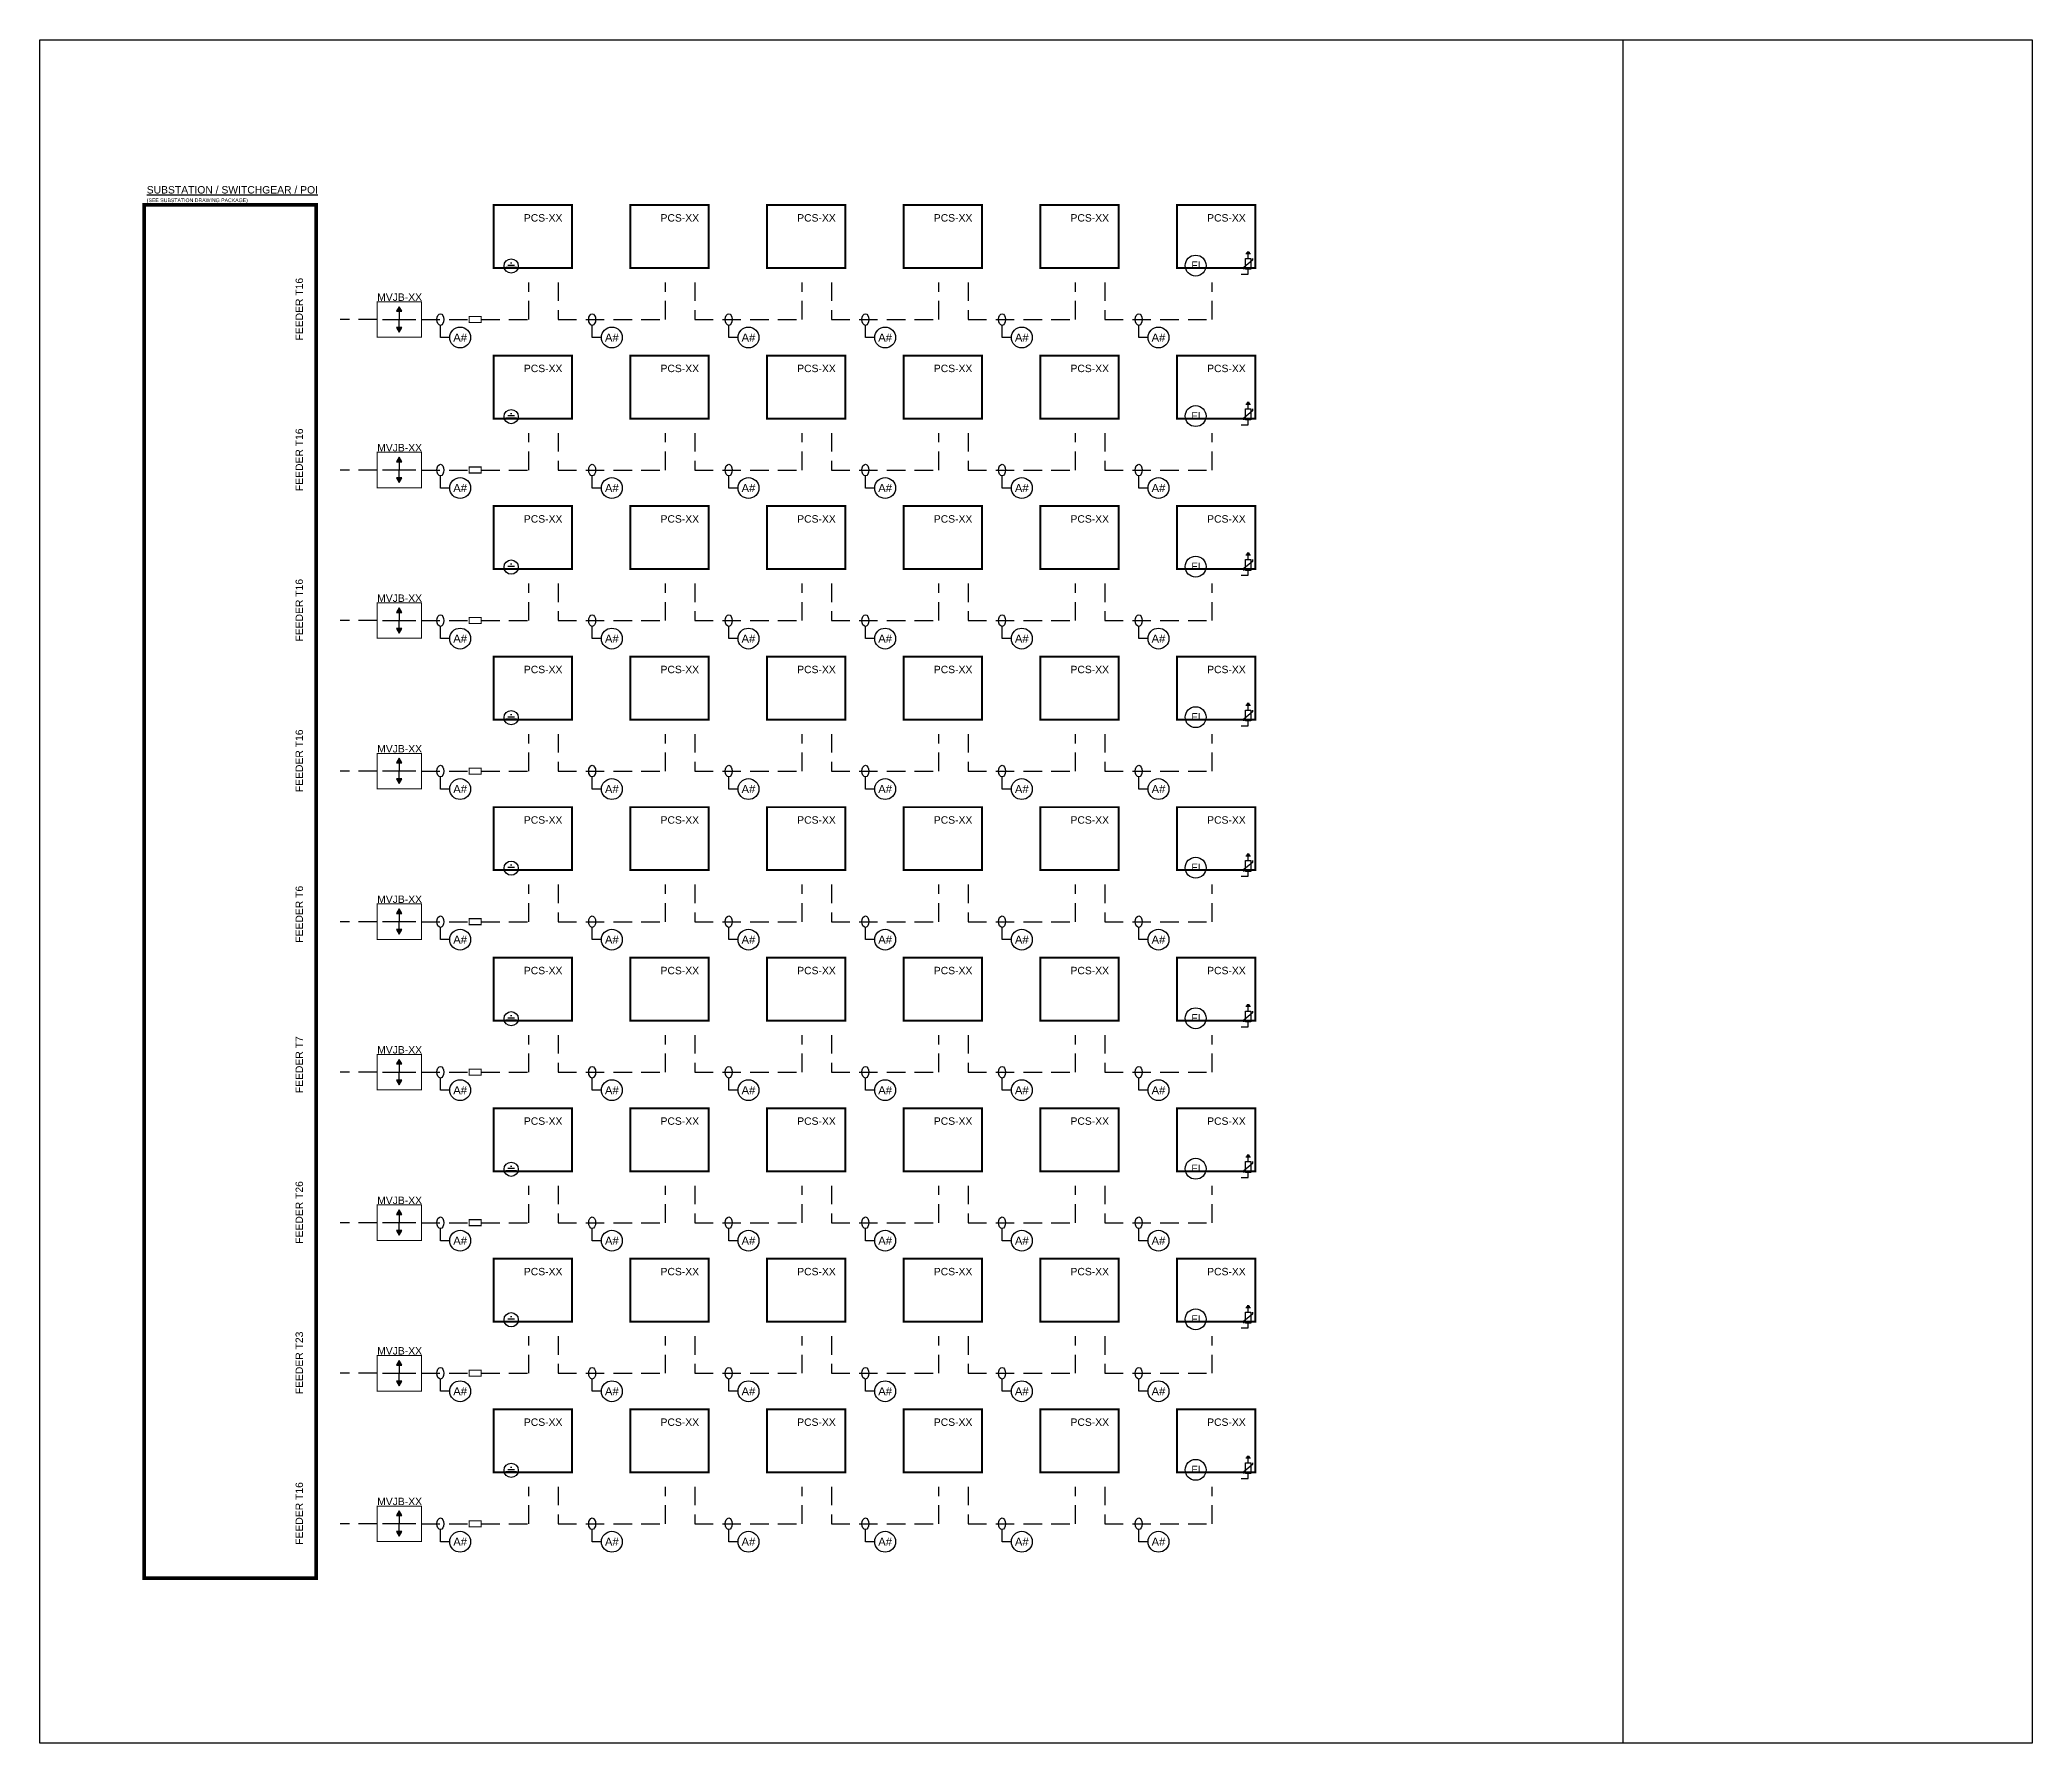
# Model space of a CAD drawing. Header units: feet. Extents: x -17.9 to 68.3, y -75.5 to 2.6.
# Drawn here: x 14.5 to 41.4, y -75.5 to -52.49 of the extents above; entities that cross this region are included whole.
import ezdxf
from ezdxf.enums import TextEntityAlignment as Align

# ---------------------------------------------------------------- set-up
doc = ezdxf.new("R2010")
doc.units = ezdxf.units.FT
doc.header["$MEASUREMENT"] = 0
for name, pattern in [('HIDDEN', [0.375, 0.25, -0.125]), ('PHANTOM', [2.5, 1.25, -0.25, 0.25, -0.25, 0.25, -0.25]), ('PHANTOM2', [1.25, 0.625, -0.125, 0.125, -0.125, 0.125, -0.125])]:
    doc.linetypes.add(name, pattern=pattern)
for name, color, linetype in [('E-1LIN', 4, 'Continuous'), ('E-1LIN-CABL-UG', 4, 'HIDDEN'), ('E-1LIN-EQPM-ENCL', 7, 'PHANTOM2'), ('E-HVMV-EQUP', 91, 'Continuous'), ('E-TXT', 7, 'Continuous'), ('G-ANNO-TEXT', 1, 'Continuous')]:
    doc.layers.add(name, color=color, linetype=linetype)
doc.styles.add('NEI-A', font='arial.ttf')

msp = doc.modelspace()

# ---------------------------------------------------------------- texts
at = {"layer": 'G-ANNO-TEXT', "insert": (15.939, -54.467), "char_height": 0.1, "width": 2.30148, "attachment_point": 1, "style": 'NEI-A'}
msp.add_mtext('{\\LSUBSTATION / SWITCHGEAR / POI\\P\\H0.5x;\\l(SEE SUBSTATION DRAWING PACKAGE)}', dxfattribs=at)
at = {"layer": 'G-ANNO-TEXT', "char_height": 0.1, "attachment_point": 1, "style": 'NEI-A'}
for s, width, insert in [('PCS-XX', 0.52024, (21.033, -54.846)), ('PCS-XX', 0.52024, (22.879, -54.846)), ('PCS-XX', 0.52024, (24.725, -54.846)), ('PCS-XX', 0.52024, (26.57, -54.846)), ('PCS-XX', 0.52024, (28.416, -54.846)), ('PCS-XX', 0.52024, (30.262, -54.846)), ('MVJB-XX', 0.60557, (19.052, -55.917)), ('PCS-XX', 0.52024, (21.033, -56.88)), ('PCS-XX', 0.52024, (22.879, -56.88)), ('PCS-XX', 0.52024, (24.725, -56.88)), ('PCS-XX', 0.52024, (26.57, -56.88)), ('PCS-XX', 0.52024, (28.416, -56.88)), ('PCS-XX', 0.52024, (30.262, -56.88)), ('MVJB-XX', 0.60557, (19.052, -57.951)), ('PCS-XX', 0.52024, (21.033, -58.913)), ('PCS-XX', 0.52024, (22.879, -58.913)), ('PCS-XX', 0.52024, (24.725, -58.913)), ('PCS-XX', 0.52024, (26.57, -58.913)), ('PCS-XX', 0.52024, (28.416, -58.913)), ('PCS-XX', 0.52024, (30.262, -58.913)), ('MVJB-XX', 0.60557, (19.052, -59.984)), ('PCS-XX', 0.52024, (21.033, -60.947)), ('PCS-XX', 0.52024, (22.879, -60.947)), ('PCS-XX', 0.52024, (24.725, -60.947)), ('PCS-XX', 0.52024, (26.57, -60.947)), ('PCS-XX', 0.52024, (28.416, -60.947)), ('PCS-XX', 0.52024, (30.262, -60.947)), ('MVJB-XX', 0.60557, (19.052, -62.018)), ('PCS-XX', 0.52024, (21.033, -62.98)), ('PCS-XX', 0.52024, (22.879, -62.98)), ('PCS-XX', 0.52024, (24.725, -62.98)), ('PCS-XX', 0.52024, (26.57, -62.98)), ('PCS-XX', 0.52024, (28.416, -62.98)), ('PCS-XX', 0.52024, (30.262, -62.98)), ('MVJB-XX', 0.60557, (19.052, -64.051)), ('PCS-XX', 0.52024, (21.033, -65.014)), ('PCS-XX', 0.52024, (22.879, -65.014)), ('PCS-XX', 0.52024, (24.725, -65.014)), ('PCS-XX', 0.52024, (26.57, -65.014)), ('PCS-XX', 0.52024, (28.416, -65.014)), ('PCS-XX', 0.52024, (30.262, -65.014)), ('MVJB-XX', 0.60557, (19.052, -66.085)), ('PCS-XX', 0.52024, (21.033, -67.048)), ('PCS-XX', 0.52024, (22.879, -67.048)), ('PCS-XX', 0.52024, (24.725, -67.048)), ('PCS-XX', 0.52024, (26.57, -67.048)), ('PCS-XX', 0.52024, (28.416, -67.048)), ('PCS-XX', 0.52024, (30.262, -67.048)), ('MVJB-XX', 0.60557, (19.052, -68.119)), ('PCS-XX', 0.52024, (21.033, -69.081)), ('PCS-XX', 0.52024, (22.879, -69.081)), ('PCS-XX', 0.52024, (24.725, -69.081)), ('PCS-XX', 0.52024, (26.57, -69.081)), ('PCS-XX', 0.52024, (28.416, -69.081)), ('PCS-XX', 0.52024, (30.262, -69.081)), ('MVJB-XX', 0.60557, (19.052, -70.152)), ('PCS-XX', 0.52024, (21.033, -71.115)), ('PCS-XX', 0.52024, (22.879, -71.115)), ('PCS-XX', 0.52024, (24.725, -71.115)), ('PCS-XX', 0.52024, (26.57, -71.115)), ('PCS-XX', 0.52024, (28.416, -71.115)), ('PCS-XX', 0.52024, (30.262, -71.115)), ('MVJB-XX', 0.60557, (19.052, -72.186))]:
    msp.add_mtext_dynamic_manual_height_columns(s, width=width, gutter_width=0.547, heights=[0], dxfattribs=dict(at, insert=insert))
at = {"layer": 'G-ANNO-TEXT', "char_height": 0.1, "attachment_point": 1, "rotation": 90, "style": 'NEI-A'}
for s, width, insert in [('FEEDER T16', 0.88037, (17.949, -56.553)), ('FEEDER T16', 0.91526, (17.949, -58.587)), ('FEEDER T16', 0.88535, (17.949, -60.62)), ('FEEDER T16', 0.89034, (17.949, -62.654)), ('FEEDER T6', 0.8405, (17.949, -64.688)), ('FEEDER T7', 0.86043, (17.949, -66.721)), ('FEEDER T26', 0.90529, (17.949, -68.755)), ('FEEDER T23', 0.87538, (17.949, -70.788)), ('FEEDER T16', 0.91027, (17.949, -72.822))]:
    msp.add_mtext_dynamic_manual_height_columns(s, width=width, gutter_width=0.547, heights=[0], dxfattribs=dict(at, insert=insert))

# ---------------------------------------------------------------- blocks, each defined once
blk = doc.blocks.new('PCS')
at = {"layer": 'E-1LIN-EQPM-ENCL', "linetype": 'Continuous', "const_width": 0.0266}
blk.add_lwpolyline([(1.057, 0), (0, 0), (0, -0.851), (1.057, -0.851)], close=True, dxfattribs=at)
blk = doc.blocks.new('1LIN-PCS-TERMINATION_DF')
at = {"linetype": 'Continuous'}
h = blk.add_hatch(color=4, dxfattribs=at)
h.dxf.hatch_style = 1
h.paths.add_polyline_path([(0, 0), (-0.04, -0.069), (0.04, -0.069)])
at = {"color": 4, "linetype": 'Continuous'}
blk.add_lwpolyline([(-0.04, -0.069), (0.04, -0.069), (0, 0)], close=True, dxfattribs=at)
blk = doc.blocks.new('*U22')
at = {"linetype": 'Continuous'}
for p, q in [((-0.266, 0), (-0.266, 0.165)), ((-0.141, 0), (-0.266, 0))]:
    blk.add_line(p, q, dxfattribs=at)
blk.add_circle((0, 0), 0.141, dxfattribs=at)
blk.add_ellipse((-0.266, 0.243), major_axis=(0, 0.0781), ratio=0.6, dxfattribs=at)
at = {"style": 'NEI-A'}
blk.add_attdef('CONDUCTOR_SCHEDULE', text='', height=0.109, dxfattribs=at).set_placement((0, 0), align=Align.MIDDLE_CENTER)
blk = doc.blocks.new('FAULT INDICATOR')
at = {"layer": 'E-1LIN'}
blk.add_circle((0, 0), 0.141, dxfattribs=at)
at = {"layer": 'E-1LIN', "insert": (-0.058, 0.056), "char_height": 0.1, "attachment_point": 1, "style": 'NEI-A'}
blk.add_mtext_dynamic_manual_height_columns('FI', width=0.49016, gutter_width=0.547, heights=[0], dxfattribs=at)
blk = doc.blocks.new('GAD')
at = {"layer": 'E-1LIN'}
for p, q in [((-0.044, 0.013), (0.044, 0.013)), ((-0.009, 0.043), (0.009, 0.043)), ((-0.071, -0.017), (0.071, -0.017))]:
    blk.add_line(p, q, dxfattribs=at)
blk.add_circle((0, 0), 0.0964, dxfattribs=at)
blk = doc.blocks.new('A$Cc326a1cc')
for p, q in [((-0.486, 0.026), (-0.486, -0.024)), ((-0.466, 0.037), (-0.466, -0.037)), ((-0.444, 0.049), (-0.444, -0.049)), ((-0.346, 0), (-0.444, 0))]:
    blk.add_line(p, q)
for points in [[(-0.346, 0.096), (-0.304, 0.096)], [(-0.304, 0.096), (-0.147, -0.096)], [(0, 0), (-0.106, 0)], [(-0.106, -0.096), (-0.147, -0.096)]]:
    blk.add_lwpolyline(points)
blk.add_lwpolyline([(-0.106, 0.06), (-0.106, -0.06), (-0.346, -0.06), (-0.346, 0.06)], close=True)

# ---------------------------------------------------------------- hatches: boundary and pattern name
at = {"layer": 'E-1LIN'}
h = msp.add_hatch(color=256, dxfattribs=at)
h.dxf.hatch_style = 1
h.paths.add_polyline_path([(19.349, -56.438), (19.385, -56.375), (19.313, -56.375)])
h = msp.add_hatch(color=256, dxfattribs=at)
h.dxf.hatch_style = 1
h.paths.add_polyline_path([(19.349, -58.471), (19.385, -58.409), (19.313, -58.409)])
h = msp.add_hatch(color=256, dxfattribs=at)
h.dxf.hatch_style = 1
h.paths.add_polyline_path([(19.349, -60.505), (19.385, -60.442), (19.313, -60.442)])
h = msp.add_hatch(color=256, dxfattribs=at)
h.dxf.hatch_style = 1
h.paths.add_polyline_path([(19.349, -62.538), (19.385, -62.476), (19.313, -62.476)])
h = msp.add_hatch(color=256, dxfattribs=at)
h.dxf.hatch_style = 1
h.paths.add_polyline_path([(19.349, -64.572), (19.385, -64.51), (19.313, -64.51)])
h = msp.add_hatch(color=256, dxfattribs=at)
h.dxf.hatch_style = 1
h.paths.add_polyline_path([(19.349, -66.606), (19.385, -66.543), (19.313, -66.543)])
h = msp.add_hatch(color=256, dxfattribs=at)
h.dxf.hatch_style = 1
h.paths.add_polyline_path([(19.349, -68.639), (19.385, -68.577), (19.313, -68.577)])
h = msp.add_hatch(color=256, dxfattribs=at)
h.dxf.hatch_style = 1
h.paths.add_polyline_path([(19.349, -70.673), (19.385, -70.611), (19.313, -70.611)])
h = msp.add_hatch(color=256, dxfattribs=at)
h.dxf.hatch_style = 1
h.paths.add_polyline_path([(19.349, -72.707), (19.385, -72.644), (19.313, -72.644)])

# ---------------------------------------------------------------- linework, layer by layer
at = {"layer": 'Defpoints', "color": 5}
msp.add_line((35.875, -52.491), (35.875, -75.502), dxfattribs=at)
msp.add_lwpolyline([(14.495, -52.491), (41.404, -52.491), (41.404, -75.502), (14.495, -75.502)], close=True, dxfattribs=at)
at = {"layer": 'E-1LIN'}
for p, q in [((19.349, -56.158), (19.349, -56.268)), ((19.125, -56.268), (19.573, -56.268)), ((19.349, -56.375), (19.349, -56.266)), ((19.125, -58.301), (19.573, -58.301)), ((19.349, -58.192), (19.349, -58.301)), ((19.349, -58.409), (19.349, -58.3)), ((19.349, -60.226), (19.349, -60.335)), ((19.125, -60.335), (19.573, -60.335)), ((19.349, -60.442), (19.349, -60.333)), ((19.125, -62.368), (19.573, -62.368)), ((19.349, -62.259), (19.349, -62.368)), ((19.349, -62.476), (19.349, -62.367)), ((19.349, -64.293), (19.349, -64.402)), ((19.125, -64.402), (19.573, -64.402)), ((19.349, -64.51), (19.349, -64.4)), ((19.125, -66.436), (19.573, -66.436)), ((19.349, -66.326), (19.349, -66.436)), ((19.349, -66.543), (19.349, -66.434)), ((19.125, -68.469), (19.573, -68.469)), ((19.349, -68.36), (19.349, -68.469)), ((19.349, -68.577), (19.349, -68.468)), ((19.349, -70.394), (19.349, -70.503)), ((19.349, -70.611), (19.349, -70.501)), ((19.125, -70.503), (19.573, -70.503)), ((19.125, -72.536), (19.573, -72.536)), ((19.349, -72.427), (19.349, -72.536)), ((19.349, -72.644), (19.349, -72.535))]:
    msp.add_line(p, q, dxfattribs=at)
for points in [[(19.385, -56.375), (19.313, -56.375), (19.349, -56.438)], [(19.385, -58.409), (19.313, -58.409), (19.349, -58.471)], [(19.385, -60.442), (19.313, -60.442), (19.349, -60.505)], [(19.385, -62.476), (19.313, -62.476), (19.349, -62.538)], [(19.385, -64.51), (19.313, -64.51), (19.349, -64.572)], [(19.385, -66.543), (19.313, -66.543), (19.349, -66.606)], [(19.385, -68.577), (19.313, -68.577), (19.349, -68.639)], [(19.385, -70.611), (19.313, -70.611), (19.349, -70.673)], [(19.385, -72.644), (19.313, -72.644), (19.349, -72.707)]]:
    msp.add_lwpolyline(points, close=True, dxfattribs=at)
at = {"layer": 'E-1LIN-CABL-UG'}
for points in [[(20.456, -56.269), (21.101, -56.269), (21.101, -55.769)], [(21.494, -55.769), (21.494, -56.269), (22.947, -56.269), (22.947, -55.769)], [(23.34, -55.769), (23.34, -56.269), (24.793, -56.269), (24.793, -55.769)], [(25.186, -55.769), (25.186, -56.269), (26.639, -56.269), (26.639, -55.769)], [(27.032, -55.769), (27.032, -56.269), (28.484, -56.269), (28.484, -55.769)], [(28.878, -55.769), (28.878, -56.269), (30.33, -56.269), (30.33, -55.769)], [(19.051, -56.269), (18.551, -56.269)], [(19.648, -56.269), (20.294, -56.269)], [(20.456, -58.303), (21.101, -58.303), (21.101, -57.803)], [(21.494, -57.803), (21.494, -58.303), (22.947, -58.303), (22.947, -57.803)], [(23.34, -57.803), (23.34, -58.303), (24.793, -58.303), (24.793, -57.803)], [(25.186, -57.803), (25.186, -58.303), (26.639, -58.303), (26.639, -57.803)], [(27.032, -57.803), (27.032, -58.303), (28.484, -58.303), (28.484, -57.803)], [(28.878, -57.803), (28.878, -58.303), (30.33, -58.303), (30.33, -57.803)], [(19.051, -58.303), (18.551, -58.303)], [(19.648, -58.303), (20.294, -58.303)], [(20.456, -60.336), (21.101, -60.336), (21.101, -59.836)], [(21.494, -59.836), (21.494, -60.336), (22.947, -60.336), (22.947, -59.836)], [(23.34, -59.836), (23.34, -60.336), (24.793, -60.336), (24.793, -59.836)], [(25.186, -59.836), (25.186, -60.336), (26.639, -60.336), (26.639, -59.836)], [(27.032, -59.836), (27.032, -60.336), (28.484, -60.336), (28.484, -59.836)], [(28.878, -59.836), (28.878, -60.336), (30.33, -60.336), (30.33, -59.836)], [(19.051, -60.336), (18.551, -60.336)], [(19.648, -60.336), (20.294, -60.336)], [(20.456, -62.37), (21.101, -62.37), (21.101, -61.87)], [(21.494, -61.87), (21.494, -62.37), (22.947, -62.37), (22.947, -61.87)], [(23.34, -61.87), (23.34, -62.37), (24.793, -62.37), (24.793, -61.87)], [(25.186, -61.87), (25.186, -62.37), (26.639, -62.37), (26.639, -61.87)], [(27.032, -61.87), (27.032, -62.37), (28.484, -62.37), (28.484, -61.87)], [(28.878, -61.87), (28.878, -62.37), (30.33, -62.37), (30.33, -61.87)], [(19.051, -62.37), (18.551, -62.37)], [(19.648, -62.37), (20.294, -62.37)], [(20.456, -64.404), (21.101, -64.404), (21.101, -63.904)], [(21.494, -63.904), (21.494, -64.404), (22.947, -64.404), (22.947, -63.904)], [(23.34, -63.904), (23.34, -64.404), (24.793, -64.404), (24.793, -63.904)], [(25.186, -63.904), (25.186, -64.404), (26.639, -64.404), (26.639, -63.904)], [(27.032, -63.904), (27.032, -64.404), (28.484, -64.404), (28.484, -63.904)], [(28.878, -63.904), (28.878, -64.404), (30.33, -64.404), (30.33, -63.904)], [(19.051, -64.404), (18.551, -64.404)], [(19.648, -64.404), (20.294, -64.404)], [(20.456, -66.437), (21.101, -66.437), (21.101, -65.937)], [(21.494, -65.937), (21.494, -66.437), (22.947, -66.437), (22.947, -65.937)], [(23.34, -65.937), (23.34, -66.437), (24.793, -66.437), (24.793, -65.937)], [(25.186, -65.937), (25.186, -66.437), (26.639, -66.437), (26.639, -65.937)], [(27.032, -65.937), (27.032, -66.437), (28.484, -66.437), (28.484, -65.937)], [(28.878, -65.937), (28.878, -66.437), (30.33, -66.437), (30.33, -65.937)], [(19.051, -66.437), (18.551, -66.437)], [(19.648, -66.437), (20.294, -66.437)], [(20.456, -68.471), (21.101, -68.471), (21.101, -67.971)], [(21.494, -67.971), (21.494, -68.471), (22.947, -68.471), (22.947, -67.971)], [(23.34, -67.971), (23.34, -68.471), (24.793, -68.471), (24.793, -67.971)], [(25.186, -67.971), (25.186, -68.471), (26.639, -68.471), (26.639, -67.971)], [(27.032, -67.971), (27.032, -68.471), (28.484, -68.471), (28.484, -67.971)], [(28.878, -67.971), (28.878, -68.471), (30.33, -68.471), (30.33, -67.971)], [(19.051, -68.471), (18.551, -68.471)], [(19.648, -68.471), (20.294, -68.471)], [(20.456, -70.504), (21.101, -70.504), (21.101, -70.004)], [(21.494, -70.004), (21.494, -70.504), (22.947, -70.504), (22.947, -70.004)], [(23.34, -70.004), (23.34, -70.504), (24.793, -70.504), (24.793, -70.004)], [(25.186, -70.004), (25.186, -70.504), (26.639, -70.504), (26.639, -70.004)], [(27.032, -70.004), (27.032, -70.504), (28.484, -70.504), (28.484, -70.004)], [(28.878, -70.004), (28.878, -70.504), (30.33, -70.504), (30.33, -70.004)], [(19.051, -70.504), (18.551, -70.504)], [(19.648, -70.504), (20.294, -70.504)], [(20.456, -72.538), (21.101, -72.538), (21.101, -72.038)], [(21.494, -72.038), (21.494, -72.538), (22.947, -72.538), (22.947, -72.038)], [(23.34, -72.038), (23.34, -72.538), (24.793, -72.538), (24.793, -72.038)], [(25.186, -72.038), (25.186, -72.538), (26.639, -72.538), (26.639, -72.038)], [(27.032, -72.038), (27.032, -72.538), (28.484, -72.538), (28.484, -72.038)], [(28.878, -72.038), (28.878, -72.538), (30.33, -72.538), (30.33, -72.038)], [(19.051, -72.538), (18.551, -72.538)], [(19.648, -72.538), (20.294, -72.538)]]:
    msp.add_lwpolyline(points, dxfattribs=at)
at = {"layer": 'E-1LIN-EQPM-ENCL', "linetype": 'Continuous'}
for points, const_width in [([(19.051, -56.509), (19.648, -56.509), (19.648, -56.029), (19.051, -56.029)], 0.0135), ([(20.294, -56.229), (20.456, -56.229), (20.456, -56.31), (20.294, -56.31)], 0.015), ([(19.051, -58.543), (19.648, -58.543), (19.648, -58.063), (19.051, -58.063)], 0.0135), ([(20.294, -58.262), (20.456, -58.262), (20.456, -58.343), (20.294, -58.343)], 0.015), ([(19.051, -60.576), (19.648, -60.576), (19.648, -60.096), (19.051, -60.096)], 0.0135), ([(20.294, -60.296), (20.456, -60.296), (20.456, -60.377), (20.294, -60.377)], 0.015), ([(19.051, -62.61), (19.648, -62.61), (19.648, -62.13), (19.051, -62.13)], 0.0135), ([(20.294, -62.329), (20.456, -62.329), (20.456, -62.411), (20.294, -62.411)], 0.015), ([(19.051, -64.644), (19.648, -64.644), (19.648, -64.164), (19.051, -64.164)], 0.0135), ([(20.294, -64.363), (20.456, -64.363), (20.456, -64.444), (20.294, -64.444)], 0.015), ([(19.051, -66.677), (19.648, -66.677), (19.648, -66.197), (19.051, -66.197)], 0.0135), ([(20.294, -66.397), (20.456, -66.397), (20.456, -66.478), (20.294, -66.478)], 0.015), ([(19.051, -68.711), (19.648, -68.711), (19.648, -68.231), (19.051, -68.231)], 0.0135), ([(20.294, -68.43), (20.456, -68.43), (20.456, -68.511), (20.294, -68.511)], 0.015), ([(19.051, -70.745), (19.648, -70.745), (19.648, -70.264), (19.051, -70.264)], 0.0135), ([(20.294, -70.464), (20.456, -70.464), (20.456, -70.545), (20.294, -70.545)], 0.015), ([(19.051, -72.778), (19.648, -72.778), (19.648, -72.298), (19.051, -72.298)], 0.0135), ([(20.294, -72.497), (20.456, -72.497), (20.456, -72.579), (20.294, -72.579)], 0.015)]:
    msp.add_lwpolyline(points, close=True, dxfattribs=dict(at, const_width=const_width))
at = {"layer": 'E-HVMV-EQUP', "flags": 128}
for points in [[(30.723, -55.656), (30.815, -55.656)], [(30.723, -57.69), (30.815, -57.69)], [(30.723, -59.723), (30.815, -59.723)], [(30.723, -61.757), (30.815, -61.757)], [(30.723, -63.79), (30.815, -63.79)], [(30.723, -65.824), (30.815, -65.824)], [(30.723, -67.858), (30.815, -67.858)], [(30.723, -69.891), (30.815, -69.891)], [(30.723, -71.925), (30.815, -71.925)]]:
    msp.add_lwpolyline(points, dxfattribs=at)
at = {"layer": 'E-TXT', "color": 253, "linetype": 'PHANTOM', "const_width": 0.05}
msp.add_lwpolyline([(15.904, -54.722), (18.226, -54.722), (18.226, -73.271), (15.904, -73.271)], close=True, dxfattribs=at)

# ---------------------------------------------------------------- block references
for name, p in [('PCS', (20.625, -54.722)), ('PCS', (22.471, -54.722)), ('PCS', (24.316, -54.722)), ('PCS', (26.162, -54.722)), ('PCS', (28.008, -54.722)), ('PCS', (29.854, -54.722)), ('FAULT INDICATOR', (30.106, -55.541)), ('GAD', (20.861, -55.547)), ('PCS', (20.625, -56.756)), ('PCS', (22.471, -56.756)), ('PCS', (24.316, -56.756)), ('PCS', (26.162, -56.756)), ('PCS', (28.008, -56.756)), ('PCS', (29.854, -56.756)), ('GAD', (20.861, -57.581)), ('FAULT INDICATOR', (30.106, -57.574)), ('PCS', (20.625, -58.79)), ('PCS', (22.471, -58.79)), ('PCS', (24.316, -58.79)), ('PCS', (26.162, -58.79)), ('PCS', (28.008, -58.79)), ('PCS', (29.854, -58.79)), ('FAULT INDICATOR', (30.106, -59.608)), ('GAD', (20.861, -59.614)), ('PCS', (20.625, -60.823)), ('PCS', (22.471, -60.823)), ('PCS', (24.316, -60.823)), ('PCS', (26.162, -60.823)), ('PCS', (28.008, -60.823)), ('PCS', (29.854, -60.823)), ('GAD', (20.861, -61.648)), ('FAULT INDICATOR', (30.106, -61.642)), ('PCS', (20.625, -62.857)), ('PCS', (22.471, -62.857)), ('PCS', (24.316, -62.857)), ('PCS', (26.162, -62.857)), ('PCS', (28.008, -62.857)), ('PCS', (29.854, -62.857)), ('GAD', (20.861, -63.681)), ('FAULT INDICATOR', (30.106, -63.675)), ('PCS', (20.625, -64.89)), ('PCS', (22.471, -64.89)), ('PCS', (24.316, -64.89)), ('PCS', (26.162, -64.89)), ('PCS', (28.008, -64.89)), ('PCS', (29.854, -64.89)), ('GAD', (20.861, -65.715)), ('FAULT INDICATOR', (30.106, -65.709)), ('PCS', (20.625, -66.924)), ('PCS', (22.471, -66.924)), ('PCS', (24.316, -66.924)), ('PCS', (26.162, -66.924)), ('PCS', (28.008, -66.924)), ('PCS', (29.854, -66.924)), ('GAD', (20.861, -67.749)), ('FAULT INDICATOR', (30.106, -67.742)), ('PCS', (20.625, -68.958)), ('PCS', (22.471, -68.958)), ('PCS', (24.316, -68.958)), ('PCS', (26.162, -68.958)), ('PCS', (28.008, -68.958)), ('PCS', (29.854, -68.958)), ('GAD', (20.861, -69.782)), ('FAULT INDICATOR', (30.106, -69.776)), ('PCS', (20.625, -70.991)), ('PCS', (22.471, -70.991)), ('PCS', (24.316, -70.991)), ('PCS', (26.162, -70.991)), ('PCS', (28.008, -70.991)), ('PCS', (29.854, -70.991)), ('GAD', (20.861, -71.816)), ('FAULT INDICATOR', (30.106, -71.81))]:
    msp.add_blockref(name, p)
at = {"xscale": 0.900560435635171, "yscale": 0.900560435635171, "zscale": 0.900560435635171}
for p in [(19.349, -56.096), (19.349, -58.13), (19.349, -60.163), (19.349, -62.197), (19.349, -64.23), (19.349, -66.264), (19.349, -68.298), (19.349, -70.331), (19.349, -72.365)]:
    msp.add_blockref('1LIN-PCS-TERMINATION_DF', p, dxfattribs=at)
at = {"layer": 'E-1LIN', "xscale": 0.6134289087892584, "yscale": 0.6134289087892584, "zscale": 0.6134289087892584, "rotation": 270}
for p in [(30.815, -55.656), (30.815, -57.69), (30.815, -59.723), (30.815, -61.757), (30.815, -63.79), (30.815, -65.824), (30.815, -67.858), (30.815, -69.891), (30.815, -71.925)]:
    msp.add_blockref('A$Cc326a1cc', p, dxfattribs=at)
at = {"layer": 'G-ANNO-TEXT'}
for p in [(20.172, -56.513), (22.221, -56.513), (24.066, -56.513), (25.912, -56.513), (27.758, -56.513), (29.604, -56.513), (20.172, -58.546), (22.221, -58.546), (24.066, -58.546), (25.912, -58.546), (27.758, -58.546), (29.604, -58.546), (20.172, -60.58), (22.221, -60.58), (24.066, -60.58), (25.912, -60.58), (27.758, -60.58), (29.604, -60.58), (20.172, -62.613), (22.221, -62.613), (24.066, -62.613), (25.912, -62.613), (27.758, -62.613), (29.604, -62.613), (20.172, -64.647), (22.221, -64.647), (24.066, -64.647), (25.912, -64.647), (27.758, -64.647), (29.604, -64.647), (20.172, -66.681), (22.221, -66.681), (24.066, -66.681), (25.912, -66.681), (27.758, -66.681), (29.604, -66.681), (20.172, -68.714), (22.221, -68.714), (24.066, -68.714), (25.912, -68.714), (27.758, -68.714), (29.604, -68.714), (20.172, -70.748), (22.221, -70.748), (24.066, -70.748), (25.912, -70.748), (27.758, -70.748), (29.604, -70.748), (20.172, -72.781), (22.221, -72.781), (24.066, -72.781), (25.912, -72.781), (27.758, -72.781), (29.604, -72.781)]:
    msp.add_blockref('*U22', p, dxfattribs=at).add_auto_attribs({'CONDUCTOR_SCHEDULE': 'A#'})

msp.set_redraw_order([(e.dxf.handle, doc.entitydb.next_handle()) for e in msp.query("TEXT MTEXT ATTDEF DIMENSION ARC_DIMENSION")])  # texts and dimensions are drawn at this point

doc.saveas('drawing.dxf')
